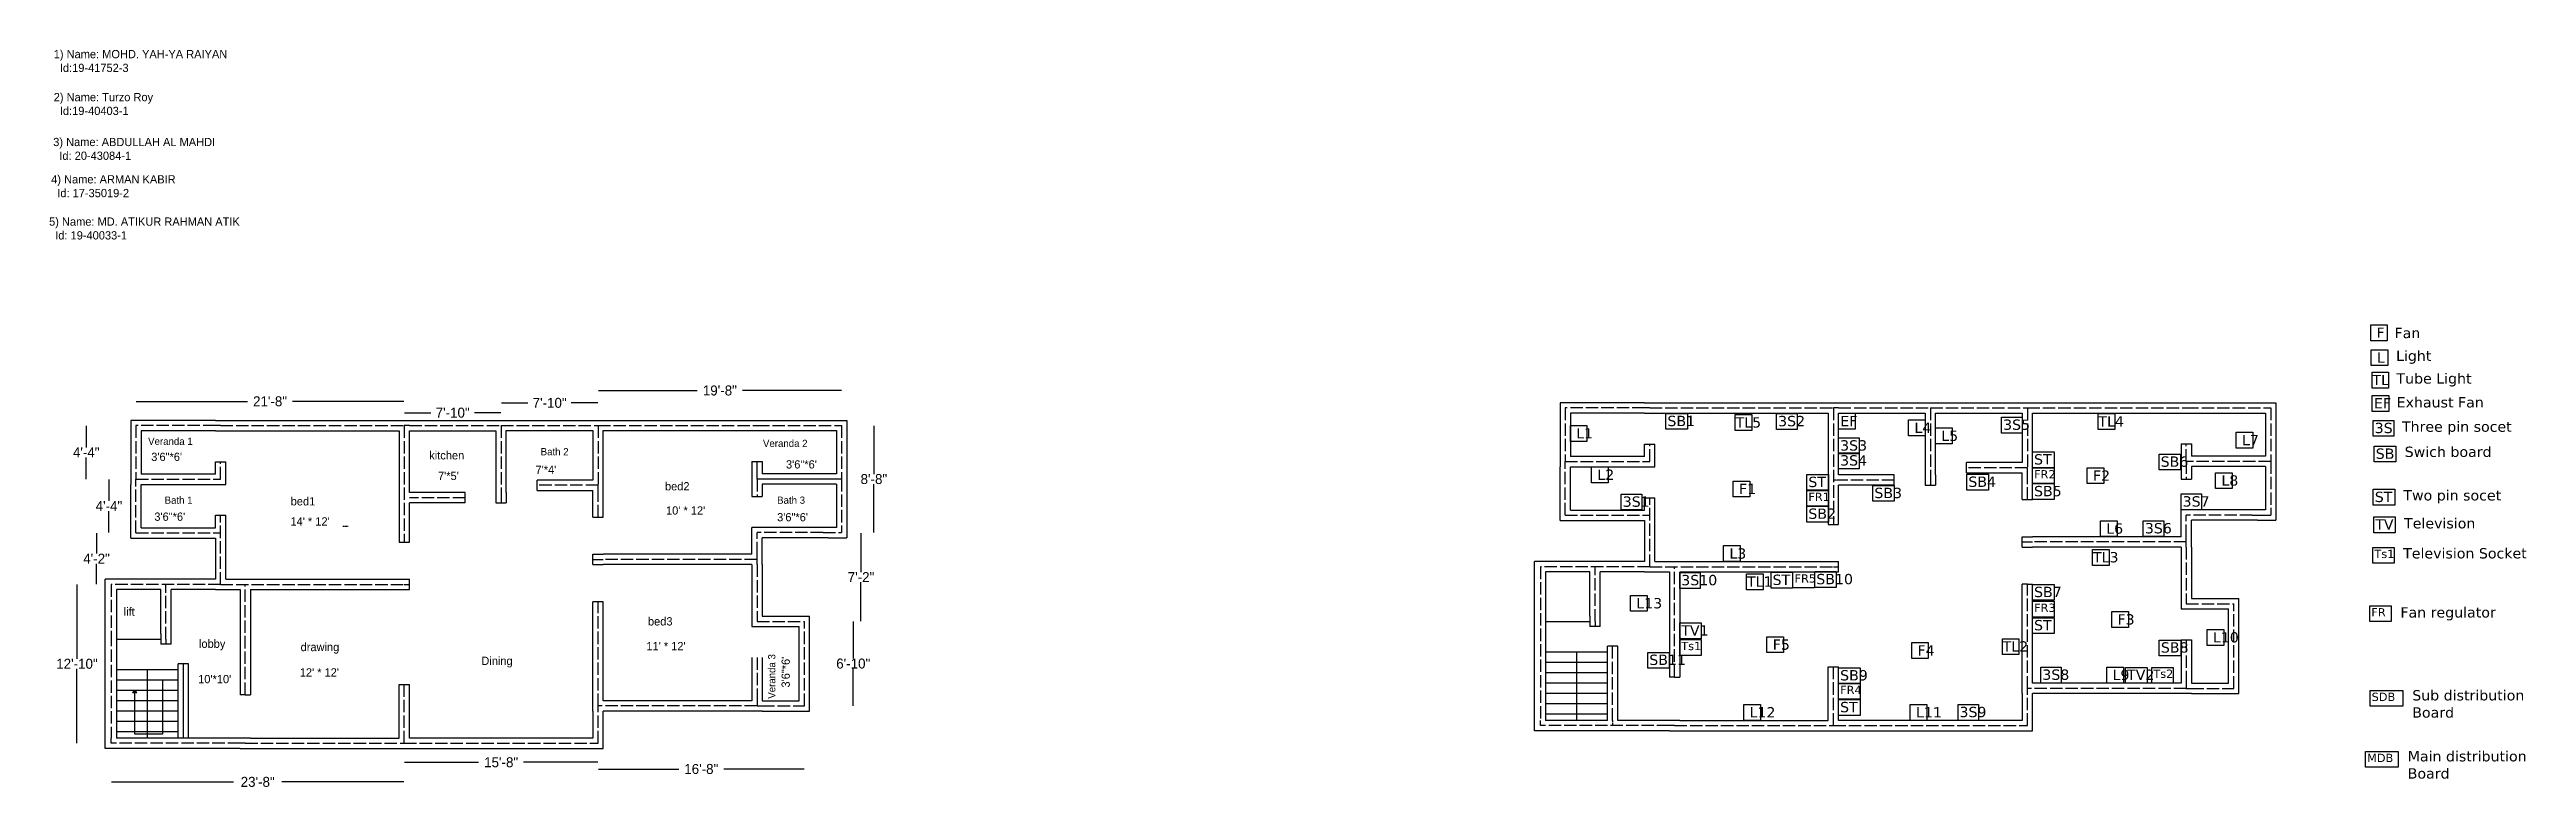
# Model space of a CAD drawing. Header units: inches. Extents: x -330 to 8962, y -941 to 461.
# Drawn here: x -330 to 2071, y -256 to 461 of the extents above; entities that cross this region are included whole.
import ezdxf

# ---------------------------------------------------------------- set-up
doc = ezdxf.new("R2010")
doc.units = ezdxf.units.IN
doc.header["$MEASUREMENT"] = 0
doc.linetypes.add('ACAD_ISO02W100', pattern=[15, 12, -3])
doc.linetypes.add('DASHED2', pattern=[0.375, 0.25, -0.125])
doc.dimstyles.get("Standard").update_dxf_attribs({"dimtxt": 9.68, "dimasz": 0.18, "dimexe": 0.18, "dimexo": 0.0625, "dimgap": 0.09, "dimtad": 0, "dimtih": 1, "dimtoh": 1, "dimdec": 0, "dimzin": 0, "dimdsep": 46, "dimlunit": 3, "dimtxsty": 'Standard', "dimcen": 0.09, "dimse1": 1, "dimse2": 1, "dimadec": 0, "dimazin": 0, "dimtfac": 1, "dimtdec": 0, "dimtofl": 0, "dimtmove": 0, "dimatfit": 3, "dimfxl": 1, "dimtolj": 1, "dimtzin": 0, "dimarcsym": 0})

msp = doc.modelspace()

# ---------------------------------------------------------------- texts
at = {"attachment_point": 1}
for s, insert, char_height in [('1) Name: MOHD. YAH-YA RAIYAN\\P  Id:19-41752-3', (-326, 460.2), 8), ('2) Name: Turzo Roy\\P  Id:19-40403-1', (-326, 418.5), 8), ('3) Name: ABDULLAH AL MAHDI\\P  Id: 20-43084-1', (-326.5, 375), 8), ('4) Name: ARMAN KABIR\\P  Id: 17-35019-2 ', (-328.5, 338.8), 8), ('5) Name: MD. ATIKUR RAHMAN ATIK\\P  Id: 19-40033-1', (-330.5, 297.8), 8), ('Bath 2', (146, 74.2), 7), ('3\'6"*6\'', (-231.5, 69.7), 8), ('kitchen', (38, 71.2), 8), ("7'*5'", (46.5, 51.2), 8), ("7'*4'", (141, 57.2), 8), ('3\'6"*6\'', (383.8, 62.4), 8), ('Bath 1', (-218.5, 27.2), 7), ('bed1', (-96.3, 26.6), 8), ('bed2', (266.5, 41.2), 8), ('Bath 3', (375.2, 27.2), 7), ('3\'6"*6\'', (-228.5, 11.7), 8), ("14' * 12'", (-96.5, 7.1), 8), ("10' * 12'", (267.5, 17.7), 8), ('3\'6"*6\'', (375.2, 11.2), 8), ('lift', (-258.2, -80.4), 8), ('bed3', (250, -89.8), 8), ('lobby', (-185.2, -111.5), 8), ('drawing', (-86.7, -114.7), 8), ("11' * 12'", (248.5, -113.8), 8), ("12' * 12'", (-87.5, -139.3), 8), ('Dining', (88.5, -128.1), 8), ("10'*10'", (-186, -145.8), 8)]:
    msp.add_mtext(s, dxfattribs=dict(at, insert=insert, char_height=char_height))
for s, insert, char_height, width, attachment_point in [('{\\fVerdana|b0|i0|c0|p34;F}', (1925.5, 191.1), 10, 115.659, 1), ('{\\fVerdana|b0|i0|c0|p34;Fan}', (1943, 190.8), 10, 115.659, 1), ('{\\fVerdana|b0|i0|c0|p34;Light}', (1944.5, 168.7), 10, 115.659, 1), ('{\\fVerdana|b0|i0|c0|p34;TL}', (1921.6, 145.2), 10, 115.659, 1), ('{\\fVerdana|b0|i0|c0|p34;L}', (1925.9, 167), 10, 115.659, 1), ('{\\fVerdana|b0|i0|c0|p34;Tube Light}', (1944.9, 146.7), 10, 115.659, 1), ('{\\fVerdana|b0|i0|c0|p34;EF}', (1923.1, 122.7), 10, 115.659, 1), ('{\\fVerdana|b0|i0|c0|p34;Exhaust Fan}', (1945.1, 123.6), 10, 115.659, 1), ('{\\fVerdana|b0|i0|c0|p34;SB1}', (1238.2, 105.5), 10, 115.659, 1), ('{\\fVerdana|b0|i0|c0|p34;TL5}', (1304.3, 104.1), 10, 115.659, 1), ('{\\fVerdana|b0|i0|c0|p34;3S2}', (1345.5, 105.4), 10, 115.659, 1), ('{\\fVerdana|b0|i0|c0|p34;EF}', (1405.8, 105.4), 10, 115.659, 1), ('{\\fVerdana|b0|i0|c0|p34;L4}', (1477.6, 98.9), 10, 115.659, 1), ('{\\fVerdana|b0|i0|c0|p34;3S5}', (1563.6, 101.9), 10, 115.659, 1), ('{\\fVerdana|b0|i0|c0|p34;TL4}', (1656, 105.1), 10, 115.659, 1), ('{\\fVerdana|b0|i0|c0|p34;3S}', (1923.8, 98.7), 10, 115.659, 1), ('{\\fVerdana|b0|i0|c0|p34;Three pin socet}', (1950.2, 100), 10, 115.659, 1), ('Veranda 1', (-234.5, 80.7), 7, 63.413, 4), ('Veranda 2', (361.5, 78.7), 7, 63.413, 4), ('{\\fVerdana|b0|i0|c0|p34;L1}', (1149.7, 93.5), 10, 115.659, 1), ('{\\fVerdana|b0|i0|c0|p34;3S3}', (1405.6, 81.8), 10, 115.659, 1), ('{\\fVerdana|b0|i0|c0|p34;L5}', (1503.7, 91.1), 10, 115.659, 1), ('{\\fVerdana|b0|i0|c0|p34;L7}', (1795.2, 86.9), 10, 115.659, 1), ('{\\fVerdana|b0|i0|c0|p34;SB}', (1924.8, 73.8), 10, 115.659, 1), ('{\\fVerdana|b0|i0|c0|p34;Swich board }', (1952.9, 75.6), 10, 115.659, 1), ('{\\fVerdana|b0|i0|c0|p34;L2}', (1170.3, 53.4), 10, 115.659, 1), ('{\\fVerdana|b0|i0|c0|p34;3S4}', (1405.6, 67.3), 10, 115.659, 1), ('{\\fVerdana|b0|i0|c0|p34;ST}', (1593.6, 68.3), 10, 115.659, 1), ('{\\fVerdana|b0|i0|c0|p34;FR2}', (1593.6, 52.8), 8, 115.659, 1), ('{\\fVerdana|b0|i0|c0|p34;F2}', (1650.7, 52.5), 10, 115.659, 1), ('{\\fVerdana|b0|i0|c0|p34;SB6}', (1716.3, 66.1), 10, 115.659, 1), ('{\\fVerdana|b0|i0|c0|p34;3S1}', (1194.9, 27.3), 10, 115.659, 1), ('{\\fVerdana|b0|i0|c0|p34;F1}', (1307.6, 39.6), 10, 115.659, 1), ('{\\fVerdana|b0|i0|c0|p34;ST}', (1374.8, 46.4), 10, 115.659, 1), ('{\\fVerdana|b0|i0|c0|p34;FR1}', (1374.8, 30.9), 8, 115.659, 1), ('{\\fVerdana|b0|i0|c0|p34;SB3}', (1438.8, 35.7), 10, 115.659, 1), ('{\\fVerdana|b0|i0|c0|p34;SB4}', (1529.9, 46.6), 10, 115.659, 1), ('{\\fVerdana|b0|i0|c0|p34;SB5}', (1593.6, 37.5), 10, 115.659, 1), ('{\\fVerdana|b0|i0|c0|p34;3S7}', (1737.6, 27.5), 10, 115.659, 1), ('{\\fVerdana|b0|i0|c0|p34;L8}', (1775.2, 47.8), 10, 115.659, 1), ('{\\fVerdana|b0|i0|c0|p34;ST}', (1923.9, 31.9), 10, 115.659, 1), ('{\\fVerdana|b0|i0|c0|p34;Two pin socet}', (1951.6, 33.4), 10, 115.659, 1), ('{\\fVerdana|b0|i0|c0|p34;SB2}', (1374.8, 15.6), 10, 115.659, 1), ('{\\fVerdana|b0|i0|c0|p34;L6}', (1663.6, 1.2), 10, 115.659, 1), ('{\\fVerdana|b0|i0|c0|p34;3S6}', (1701, 1.5), 10, 115.659, 1), ('{\\fVerdana|b0|i0|c0|p34;TV}', (1924.3, 5.2), 10, 115.659, 1), ('{\\fVerdana|b0|i0|c0|p34;Television}', (1952.3, 6.3), 10, 115.659, 1), ('{\\fVerdana|b0|i0|c0|p34;L3}', (1298.3, -23), 10, 115.659, 1), ('{\\fVerdana|b0|i0|c0|p34;Television Socket}', (1951.4, -22.8), 10, 115.659, 1), ('{\\fVerdana|b0|i0|c0|p34;SB10}', (1382.5, -47.8), 10, 115.659, 1), ('{\\fVerdana|b0|i0|c0|p34;TL3}', (1650.7, -26.6), 10, 115.659, 1), ('{\\fVerdana|b0|i0|c0|p34;Ts1}', (1923.5, -24.4), 8, 115.659, 1), ('{\\fVerdana|b0|i0|c0|p34;L13}', (1208, -71.2), 10, 115.659, 1), ('{\\fVerdana|b0|i0|c0|p34;3S10}', (1251.6, -48.8), 10, 115.659, 1), ('{\\fVerdana|b0|i0|c0|p34;TL1}', (1315.3, -50.3), 10, 115.659, 1), ('{\\fVerdana|b0|i0|c0|p34;ST}', (1340.1, -48.5), 10, 115.659, 1), ('{\\fVerdana|b0|i0|c0|p34;FR5}', (1361.4, -48.2), 8, 115.659, 1), ('{\\fVerdana|b0|i0|c0|p34;SB7}', (1593.6, -60.3), 10, 115.659, 1), ('{\\fVerdana|b0|i0|c0|p34;ST}', (1593.6, -92.5), 10, 115.659, 1), ('{\\fVerdana|b0|i0|c0|p34;FR3}', (1593.6, -76.6), 8, 115.659, 1), ('{\\fVerdana|b0|i0|c0|p34;F3}', (1674.5, -86.9), 10, 115.659, 1), ('{\\fVerdana|b0|i0|c0|p34;FR}', (1920.5, -81), 8, 115.659, 1), ('{\\fVerdana|b0|i0|c0|p34;Fan regulator}', (1948.7, -80.1), 10, 115.659, 1), ('{\\fVerdana|b0|i0|c0|p34;TV1}', (1251.6, -97.6), 10, 115.659, 1), ('{\\fVerdana|b0|i0|c0|p34;Ts1}', (1251.6, -113.7), 8, 115.659, 1), ('{\\fVerdana|b0|i0|c0|p34;F5}', (1340.3, -111.3), 10, 115.659, 1), ('{\\fVerdana|b0|i0|c0|p34;F4}', (1480.6, -117), 10, 115.659, 1), ('{\\fVerdana|b0|i0|c0|p34;TL2}', (1563.2, -113.1), 10, 115.659, 1), ('{\\fVerdana|b0|i0|c0|p34;SB8}', (1716.5, -114.1), 10, 115.659, 1), ('{\\fVerdana|b0|i0|c0|p34;L10}', (1767, -104.3), 10, 115.659, 1), ('{\\fVerdana|b0|i0|c0|p34;SB11}', (1220.6, -126.1), 10, 115.659, 1), ('{\\fVerdana|b0|i0|c0|p34;SB9}', (1405.6, -141.1), 10, 115.659, 1), ('{\\fVerdana|b0|i0|c0|p34;3S8}', (1601.6, -140.5), 10, 115.659, 1), ('{\\fVerdana|b0|i0|c0|p34;L9}', (1669.7, -140.8), 10, 115.659, 1), ('{\\fVerdana|b0|i0|c0|p34;TV2}', (1683.8, -140.6), 10, 115.659, 1), ('{\\fVerdana|b0|i0|c0|p34;Ts2}', (1709.2, -140.6), 8, 115.659, 1), ('{\\fVerdana|b0|i0|c0|p34;FR4}', (1405.6, -156.3), 8, 115.659, 1), ('{\\fVerdana|b0|i0|c0|p34;SDB}', (1920.8, -163), 8, 115.659, 1), ('{\\fVerdana|b0|i0|c0|p34;Sub distribution Board}', (1960.2, -160.5), 10, 115.659, 1), ('{\\fVerdana|b0|i0|c0|p34;L12}', (1317.8, -177), 10, 115.659, 1), ('{\\fVerdana|b0|i0|c0|p34;ST}', (1405.6, -171.9), 10, 115.659, 1), ('{\\fVerdana|b0|i0|c0|p34;L11}', (1479.2, -177), 10, 115.659, 1), ('{\\fVerdana|b0|i0|c0|p34;3S9}', (1521.3, -176.7), 10, 115.659, 1), ('{\\fVerdana|b0|i0|c0|p34;MDB}', (1916.4, -222.2), 8, 115.659, 1), ('{\\fVerdana|b0|i0|c0|p34;Main distribution Board}', (1955.8, -219.6), 10, 115.659, 1)]:
    msp.add_mtext(s, dxfattribs=dict(insert=insert, char_height=char_height, width=width, attachment_point=attachment_point))
at = {"attachment_point": 1, "rotation": 90}
for s, insert, char_height in [('Veranda 3', (366.5, -168.8), 7), ('3\'6"*6\'', (379.5, -158), 8)]:
    msp.add_mtext(s, dxfattribs=dict(at, insert=insert, char_height=char_height))

# ---------------------------------------------------------------- blocks, each defined once
blk = doc.blocks.new('*D8')
at = {"color": 0, "lineweight": -2}
for p, q in [((-246.1, 119.5), (-138.2, 119.5)), ((13.5, 119.5), (-94.5, 119.5))]:
    blk.add_line(p, q, dxfattribs=at)
at = {"color": 0}
for points in [[(-246.1, 119.5), (-246.1, 119.5), (-246.3, 119.5)], [(13.5, 119.5), (13.5, 119.5), (13.7, 119.5)]]:
    blk.add_solid(points, dxfattribs=at)
at = {"layer": 'Defpoints', "color": 0}
for p in [(13.7, 119.5), (-246.3, 96), (13.7, 96)]:
    blk.add_point(p, dxfattribs=at)
at = {"color": 0, "insert": (-116.3, 119.5), "char_height": 9.68, "attachment_point": 5}
blk.add_mtext('\\A1;21\'-8"', dxfattribs=at)
blk = doc.blocks.new('*D9')
at = {"color": 0, "lineweight": -2}
for p, q in [((13.9, 108.5), (39.6, 108.5)), ((107.5, 108.5), (81.7, 108.5))]:
    blk.add_line(p, q, dxfattribs=at)
at = {"color": 0}
for points in [[(13.9, 108.5), (13.9, 108.5), (13.7, 108.5)], [(107.5, 108.5), (107.5, 108.5), (107.7, 108.5)]]:
    blk.add_solid(points, dxfattribs=at)
at = {"layer": 'Defpoints', "color": 0}
for p in [(107.7, 108.5), (13.7, 96), (107.7, 96)]:
    blk.add_point(p, dxfattribs=at)
at = {"color": 0, "insert": (60.7, 108.5), "char_height": 9.68, "attachment_point": 5}
blk.add_mtext('\\A1;7\'-10"', dxfattribs=at)
blk = doc.blocks.new('*D10')
at = {"color": 0, "lineweight": -2}
for p, q in [((107.9, 118), (133.6, 118)), ((201.5, 118), (175.7, 118))]:
    blk.add_line(p, q, dxfattribs=at)
at = {"color": 0}
for points in [[(107.9, 118), (107.9, 118), (107.7, 118)], [(201.5, 118), (201.5, 118), (201.7, 118)]]:
    blk.add_solid(points, dxfattribs=at)
at = {"layer": 'Defpoints', "color": 0}
for p in [(201.7, 118), (107.7, 96), (201.7, 96)]:
    blk.add_point(p, dxfattribs=at)
at = {"color": 0, "insert": (154.7, 118), "char_height": 9.68, "attachment_point": 5}
blk.add_mtext('\\A1;7\'-10"', dxfattribs=at)
blk = doc.blocks.new('*D11')
at = {"color": 0, "lineweight": -2}
for p, q in [((201.9, 130), (297.8, 130)), ((437.5, 130), (341.5, 130))]:
    blk.add_line(p, q, dxfattribs=at)
at = {"color": 0}
for points in [[(201.9, 130), (201.9, 130), (201.7, 130)], [(437.5, 130), (437.5, 130), (437.7, 130)]]:
    blk.add_solid(points, dxfattribs=at)
at = {"layer": 'Defpoints', "color": 0}
for p in [(437.7, 130), (201.7, 96), (437.7, 96)]:
    blk.add_point(p, dxfattribs=at)
at = {"color": 0, "insert": (319.7, 130), "char_height": 9.68, "attachment_point": 5}
blk.add_mtext('\\A1;19\'-8"', dxfattribs=at)
blk = doc.blocks.new('*D12')
at = {"color": 0, "lineweight": -2}
for p, q in [((469, 95.8), (469, 49)), ((469, -7.6), (469, 39.2))]:
    blk.add_line(p, q, dxfattribs=at)
at = {"color": 0}
for points in [[(469, 95.8), (469, 95.8), (469, 96)], [(469, -7.6), (469, -7.6), (469, -7.8)]]:
    blk.add_solid(points, dxfattribs=at)
at = {"layer": 'Defpoints', "color": 0}
for p in [(437.7, 96), (437.7, -7.8), (469, -7.8)]:
    blk.add_point(p, dxfattribs=at)
at = {"color": 0, "insert": (469, 44.1), "char_height": 9.68, "attachment_point": 5}
blk.add_mtext('\\A1;8\'-8"', dxfattribs=at)
blk = doc.blocks.new('*D13')
at = {"color": 0, "lineweight": -2}
for p, q in [((456.5, -8.2), (456.5, -46)), ((456.5, -93.6), (456.5, -55.8))]:
    blk.add_line(p, q, dxfattribs=at)
at = {"color": 0}
for points in [[(456.5, -8.2), (456.5, -8.2), (456.5, -8)], [(456.5, -93.6), (456.5, -93.6), (456.5, -93.8)]]:
    blk.add_solid(points, dxfattribs=at)
at = {"layer": 'Defpoints', "color": 0}
for p in [(355.7, -8), (355.7, -93.8), (456.5, -93.8)]:
    blk.add_point(p, dxfattribs=at)
at = {"color": 0, "insert": (456.5, -50.9), "char_height": 9.68, "attachment_point": 5}
blk.add_mtext('\\A1;7\'-2"', dxfattribs=at)
blk = doc.blocks.new('*D14')
at = {"color": 0, "lineweight": -2}
for p, q in [((449, -94), (449, -129.9)), ((449, -175.6), (449, -139.7))]:
    blk.add_line(p, q, dxfattribs=at)
at = {"color": 0}
for points in [[(449, -94), (449, -94), (449, -93.8)], [(449, -175.6), (449, -175.6), (449, -175.8)]]:
    blk.add_solid(points, dxfattribs=at)
at = {"layer": 'Defpoints', "color": 0}
for p in [(401.7, -93.8), (401.7, -175.8), (449, -175.8)]:
    blk.add_point(p, dxfattribs=at)
at = {"color": 0, "insert": (449, -134.8), "char_height": 9.68, "attachment_point": 5}
blk.add_mtext('\\A1;6\'-10"', dxfattribs=at)
blk = doc.blocks.new('*D15')
at = {"color": 0, "lineweight": -2}
for p, q in [((201.9, -237), (279.8, -237)), ((401.5, -237), (323.5, -237))]:
    blk.add_line(p, q, dxfattribs=at)
at = {"color": 0}
for points in [[(201.9, -237), (201.9, -237), (201.7, -237)], [(401.5, -237), (401.5, -237), (401.7, -237)]]:
    blk.add_solid(points, dxfattribs=at)
at = {"layer": 'Defpoints', "color": 0}
for p in [(201.7, -175), (401.7, -175), (201.7, -237)]:
    blk.add_point(p, dxfattribs=at)
at = {"color": 0, "insert": (301.7, -237), "char_height": 9.68, "attachment_point": 5}
blk.add_mtext('\\A1;16\'-8"', dxfattribs=at)
blk = doc.blocks.new('*D16')
at = {"color": 0, "lineweight": -2}
for p, q in [((13.9, -230.5), (85.8, -230.5)), ((201.5, -230.5), (129.5, -230.5))]:
    blk.add_line(p, q, dxfattribs=at)
at = {"color": 0}
for points in [[(13.9, -230.5), (13.9, -230.5), (13.7, -230.5)], [(201.5, -230.5), (201.5, -230.5), (201.7, -230.5)]]:
    blk.add_solid(points, dxfattribs=at)
at = {"layer": 'Defpoints', "color": 0}
for p in [(13.7, -212), (201.7, -212), (13.7, -230.5)]:
    blk.add_point(p, dxfattribs=at)
at = {"color": 0, "insert": (107.7, -230.5), "char_height": 9.68, "attachment_point": 5}
blk.add_mtext('\\A1;15\'-8"', dxfattribs=at)
blk = doc.blocks.new('*D17')
at = {"color": 0, "lineweight": -2}
for p, q in [((-270.1, -249.5), (-151.8, -249.5)), ((13.5, -249.5), (-104.8, -249.5))]:
    blk.add_line(p, q, dxfattribs=at)
at = {"color": 0}
for points in [[(-270.1, -249.5), (-270.1, -249.5), (-270.3, -249.5)], [(13.5, -249.5), (13.5, -249.5), (13.7, -249.5)]]:
    blk.add_solid(points, dxfattribs=at)
at = {"layer": 'Defpoints', "color": 0}
for p in [(-270.3, -212), (13.7, -212), (-270.3, -249.5)]:
    blk.add_point(p, dxfattribs=at)
at = {"color": 0, "insert": (-128.3, -249.5), "char_height": 9.68, "attachment_point": 5}
blk.add_mtext('\\A1;23\'-8"', dxfattribs=at)
blk = doc.blocks.new('*D18')
at = {"color": 0, "lineweight": -2}
for p, q in [((-303.5, -58.2), (-303.5, -130.1)), ((-303.5, -211.8), (-303.5, -139.9))]:
    blk.add_line(p, q, dxfattribs=at)
at = {"color": 0}
for points in [[(-303.5, -58.2), (-303.5, -58.2), (-303.5, -58)], [(-303.5, -211.8), (-303.5, -211.8), (-303.5, -212)]]:
    blk.add_solid(points, dxfattribs=at)
at = {"layer": 'Defpoints', "color": 0}
for p in [(-303.5, -58), (-270.3, -58), (-270.3, -212)]:
    blk.add_point(p, dxfattribs=at)
at = {"color": 0, "insert": (-303.5, -135), "char_height": 9.68, "attachment_point": 5}
blk.add_mtext('\\A1;12\'-10"', dxfattribs=at)
blk = doc.blocks.new('*D19')
at = {"color": 0, "lineweight": -2}
for p, q in [((-284.5, -8.2), (-284.5, -28.1)), ((-284.5, -57.8), (-284.5, -37.9))]:
    blk.add_line(p, q, dxfattribs=at)
at = {"color": 0}
for points in [[(-284.5, -8.2), (-284.5, -8.2), (-284.5, -8)], [(-284.5, -57.8), (-284.5, -57.8), (-284.5, -58)]]:
    blk.add_solid(points, dxfattribs=at)
at = {"layer": 'Defpoints', "color": 0}
for p in [(-284.5, -8), (-164.3, -8), (-164.3, -58)]:
    blk.add_point(p, dxfattribs=at)
at = {"color": 0, "insert": (-284.5, -33), "char_height": 9.68, "attachment_point": 5}
blk.add_mtext('\\A1;4\'-2"', dxfattribs=at)
blk = doc.blocks.new('*D20')
at = {"color": 0, "lineweight": -2}
for p, q in [((-272.5, 43.8), (-272.5, 22.9)), ((-272.5, -7.8), (-272.5, 13.1))]:
    blk.add_line(p, q, dxfattribs=at)
at = {"color": 0}
for points in [[(-272.5, 43.8), (-272.5, 43.8), (-272.5, 44)], [(-272.5, -7.8), (-272.5, -7.8), (-272.5, -8)]]:
    blk.add_solid(points, dxfattribs=at)
at = {"layer": 'Defpoints', "color": 0}
for p in [(-272.5, 44), (-246.3, 44), (-246.3, -8)]:
    blk.add_point(p, dxfattribs=at)
at = {"color": 0, "insert": (-272.5, 18), "char_height": 9.68, "attachment_point": 5}
blk.add_mtext('\\A1;4\'-4"', dxfattribs=at)
blk = doc.blocks.new('*D21')
at = {"color": 0, "lineweight": -2}
for p, q in [((-294.5, 95.8), (-294.5, 74.9)), ((-294.5, 44.2), (-294.5, 65.1))]:
    blk.add_line(p, q, dxfattribs=at)
at = {"color": 0}
for points in [[(-294.5, 95.8), (-294.5, 95.8), (-294.5, 96)], [(-294.5, 44.2), (-294.5, 44.2), (-294.5, 44)]]:
    blk.add_solid(points, dxfattribs=at)
at = {"layer": 'Defpoints', "color": 0}
for p in [(-294.5, 96), (-246.3, 96), (-246.3, 44)]:
    blk.add_point(p, dxfattribs=at)
at = {"color": 0, "insert": (-294.5, 70), "char_height": 9.68, "attachment_point": 5}
blk.add_mtext('\\A1;4\'-4"', dxfattribs=at)

# ---------------------------------------------------------------- dimensions: what is measured, and where the dimension line sits
for base, p1, p2, picture, middle in [((13.7, 119.5), (-246.3, 96), (13.7, 96), '*D8', (-116.3, 119.5)), ((201.7, 118), (107.7, 96), (201.7, 96), '*D10', (154.7, 118)), ((437.7, 130), (201.7, 96), (437.7, 96), '*D11', (319.7, 130)), ((107.7, 108.5), (13.7, 96), (107.7, 96), '*D9', (60.7, 108.5)), ((201.7, -237), (401.7, -175), (201.7, -175), '*D15', (301.7, -237)), ((-270.3, -249.5), (13.7, -212), (-270.3, -212), '*D17', (-128.3, -249.5)), ((13.7, -230.5), (201.7, -212), (13.7, -212), '*D16', (107.7, -230.5))]:
    dim = msp.add_linear_dim(base=base, p1=p1, p2=p2, dimstyle='Standard')
    dim.commit()
    dim.dimension.update_dxf_attribs({"geometry": picture, "text_midpoint": middle})
for base, p1, p2, picture, middle in [((-294.5, 96), (-246.3, 44), (-246.3, 96), '*D21', (-294.5, 70)), ((469, -7.8), (437.7, 96), (437.7, -7.8), '*D12', (469, 44.1)), ((-272.5, 44), (-246.3, -8), (-246.3, 44), '*D20', (-272.5, 18)), ((-284.5, -8), (-164.3, -58), (-164.3, -8), '*D19', (-284.5, -33)), ((456.5, -93.8), (355.7, -8), (355.7, -93.8), '*D13', (456.5, -50.9)), ((-303.5, -58), (-270.3, -212), (-270.3, -58), '*D18', (-303.5, -135)), ((449, -175.8), (401.7, -93.8), (401.7, -175.8), '*D14', (449, -134.8))]:
    dim = msp.add_linear_dim(base=base, p1=p1, p2=p2, angle=90, dimstyle='Standard')
    dim.commit()
    dim.dimension.update_dxf_attribs({"geometry": picture, "text_midpoint": middle})

# ---------------------------------------------------------------- linework, layer by layer
for p, q in [((-169.3, 101), (-251.3, 101)), ((-251.3, 101), (-251.3, 39)), ((-169.3, 101), (18.7, 101)), ((18.7, 101), (112.7, 101)), ((102.7, 101), (102.7, 101)), ((112.7, 101), (206.7, 101)), ((196.7, 101), (196.7, 101)), ((206.7, 101), (360.7, 101)), ((360.7, 101), (442.7, 101)), ((442.7, 101), (442.7, 39.2)), ((1216.1, 118.1), (1134.1, 118.1)), ((1134.1, 118.1), (1134.1, 56.1)), ((1216.1, 108.1), (1144.1, 108.1)), ((1144.1, 108.1), (1144.1, 66.1)), ((1216.1, 118.1), (1404.1, 118.1)), ((1221.1, 113.1), (1216.1, 113.1)), ((1216.1, 108.1), (1226.1, 108.1)), ((1226.1, 108.1), (1394.1, 108.1)), ((1394.1, 108.1), (1394.1, 0.1)), ((1404.1, 113.1), (1399.1, 113.1)), ((1404.1, 118.1), (1498.1, 118.1)), ((1404.1, 108.1), (1488.1, 108.1)), ((1404.1, 48.1), (1404.1, 108.1)), ((1488.1, 118.1), (1488.1, 118.1)), ((1488.1, 108.1), (1488.1, 48.1)), ((1498.1, 118.1), (1592.1, 118.1)), ((1498.1, 108.2), (1582.1, 108.2)), ((1498.1, 48.1), (1498.1, 108.2)), ((1582.1, 118.1), (1582.1, 118.1)), ((1582.1, 108.2), (1582.1, 60.2)), ((1592.1, 118.1), (1746.1, 118.1)), ((1592.1, 108.2), (1736.1, 108.2)), ((1592.1, 50.2), (1592.1, 108.2)), ((1736.1, 108.2), (1746.1, 108.2)), ((1746.1, 118.1), (1828.1, 118.1)), ((1746.1, 108.2), (1818.1, 108.2)), ((1818.1, 108.2), (1818.1, 108.2)), ((1818.1, 108.2), (1818.1, 66.2)), ((1828.1, 118.1), (1828.1, 56.2)), ((-169.3, 91), (-241.3, 91)), ((-241.3, 91), (-241.3, 49)), ((-164.3, 96), (-169.3, 96)), ((-169.3, 91), (-159.3, 91)), ((-159.3, 91), (8.7, 91)), ((8.7, 91), (8.7, -17)), ((18.7, 96), (13.7, 96)), ((18.7, 91), (102.7, 91)), ((18.7, 31), (18.7, 91)), ((102.7, 91), (102.7, 31)), ((112.7, 91.2), (196.7, 91.2)), ((112.7, 31), (112.7, 91.2)), ((196.7, 91.2), (196.7, 43.2)), ((206.7, 91.2), (350.7, 91.2)), ((206.7, 7.2), (206.7, 91.2)), ((350.7, 91.2), (360.7, 91.2)), ((360.7, 91.2), (432.7, 91.2)), ((432.7, 91.2), (432.7, 91.2)), ((432.7, 91.2), (432.7, 49.2)), ((1216.1, 66.1), (1216.1, 78.1)), ((1216.1, 78.1), (1226.1, 78.1)), ((1226.1, 56.1), (1226.1, 78.1)), ((1736.1, 78.2), (1746.1, 78.2)), ((1736.1, 78.2), (1736.1, 44.2)), ((1746.1, 78.2), (1746.1, 66.2)), ((-241.3, 49), (-241.3, 49)), ((-169.3, 49), (-241.3, 49)), ((-169.3, 49), (-169.3, 61)), ((-169.3, 61), (-159.3, 61)), ((-159.3, 39), (-159.3, 61)), ((350.7, 61.2), (360.7, 61.2)), ((350.7, 61.2), (350.7, 27.2)), ((355.7, 44.2), (355.7, 61.2)), ((360.7, 61.2), (360.7, 49.2)), ((432.7, 49.2), (360.7, 49.2)), ((432.7, 49.2), (432.7, 49.2)), ((1134.1, 4.1), (1134.1, 56.1)), ((1139.1, 56.1), (1139.1, 61.1)), ((1144.1, 66.1), (1144.1, 66.1)), ((1216.1, 66.1), (1144.1, 66.1)), ((1144.1, 14.1), (1144.1, 56.1)), ((1144.1, 56.1), (1216.1, 56.1)), ((1216.1, 61.1), (1221.1, 61.1)), ((1216.1, 56.1), (1226.1, 56.1)), ((1458.1, 48.1), (1404.1, 48.1)), ((1458.1, 48.1), (1458.1, 48.1)), ((1458.1, 38.1), (1458.1, 48.1)), ((1488.1, 48.1), (1488.1, 48.1)), ((1488.1, 48.1), (1488.1, 38.1)), ((1498.1, 48.1), (1498.1, 38.1)), ((1582.1, 60.2), (1528.1, 60.2)), ((1528.1, 50.2), (1528.1, 60.2)), ((1528.1, 50.2), (1582.1, 50.2)), ((1582.1, 60.2), (1582.1, 60.2)), ((1582.1, 24.2), (1582.1, 50.2)), ((1587.1, 50.2), (1587.1, 55.2)), ((1592.1, 24.2), (1592.1, 50.2)), ((1592.1, 24.2), (1592.1, 50.2)), ((1746.1, 61.2), (1741.1, 61.2)), ((1818.1, 66.2), (1746.1, 66.2)), ((1746.1, 56.2), (1746.1, 44.2)), ((1818.1, 56.2), (1746.1, 56.2)), ((1818.1, 66.2), (1818.1, 66.2)), ((1818.1, 56.2), (1818.1, 14.2)), ((1828.1, 56.2), (1828.1, 4.2)), ((-251.3, -13), (-251.3, 39)), ((-241.3, -3), (-241.3, 39)), ((-241.3, 39), (-169.3, 39)), ((-169.3, 44), (-164.3, 44)), ((-169.3, 39), (-159.3, 39)), ((72.7, 31), (18.7, 31)), ((72.7, 31), (72.7, 31)), ((72.7, 21), (72.7, 31)), ((102.7, 31), (102.7, 31)), ((102.7, 31), (102.7, 21)), ((112.7, 31), (112.7, 21)), ((196.7, 43.2), (142.7, 43.2)), ((142.7, 33.2), (142.7, 43.2)), ((142.7, 33.2), (196.7, 33.2)), ((196.7, 43.2), (196.7, 43.2)), ((196.7, 7.2), (196.7, 33.2)), ((201.7, 33.2), (201.7, 38.2)), ((350.7, 27.2), (360.7, 27.2)), ((360.7, 44.2), (355.7, 44.2)), ((437.7, 44.2), (360.7, 44.2)), ((432.7, 39.2), (360.7, 39.2)), ((360.7, 39.2), (360.7, 27.2)), ((432.7, 39.2), (432.7, -2.8)), ((442.7, 39.2), (442.7, -12.8)), ((1216.1, 14.1), (1216.1, 26.1)), ((1216.1, 26.1), (1226.1, 26.1)), ((1226.1, -35.9), (1226.1, 26.1)), ((1404.1, 0.1), (1404.1, 38.1)), ((1458.1, 38.1), (1404.1, 38.1)), ((1488.1, 38.1), (1498.1, 38.1)), ((1582.1, 24.2), (1592.1, 24.2)), ((1592.1, 24.2), (1592.1, 24.2)), ((1736.1, 44.2), (1746.1, 44.2)), ((-169.3, -3), (-169.3, 9)), ((-169.3, 9), (-159.3, 9)), ((-159.3, -53), (-159.3, 9)), ((18.7, -17), (18.7, 21)), ((72.7, 21), (18.7, 21)), ((102.7, 21), (112.7, 21)), ((196.7, 7.2), (206.7, 7.2)), ((1134.1, 4.1), (1216.1, 4.1)), ((1144.1, 14.1), (1144.1, 14.1)), ((1144.1, 14.1), (1216.1, 14.1)), ((1216.1, 9.1), (1221.1, 9.1)), ((1216.1, 4.1), (1216.1, -35.9)), ((1394.1, 0.1), (1404.1, 0.1)), ((1800.1, 14.2), (1736.1, 14.2)), ((1736.1, -11.8), (1736.1, 14.2)), ((1818.1, 14.2), (1736.1, 14.2)), ((1810.1, 4.2), (1746.1, 4.2)), ((1746.1, -11.8), (1746.1, 4.2)), ((1810.1, 4.2), (1746.1, 4.2)), ((1800.1, 14.2), (1800.1, 14.2)), ((1805.1, 9.2), (1823.1, 9.2)), ((1810.1, 4.2), (1828.1, 4.2)), ((-251.3, -13), (-169.3, -13)), ((-241.3, -3), (-241.3, -3)), ((-241.3, -3), (-169.3, -3)), ((-169.3, -8), (-164.3, -8)), ((-169.3, -13), (-169.3, -53)), ((8.7, -17), (18.7, -17)), ((432.7, -2.8), (350.7, -2.8)), ((350.7, -28.8), (350.7, -2.8)), ((424.7, -12.8), (360.7, -12.8)), ((360.7, -28.8), (360.7, -12.8)), ((414.7, -2.8), (414.7, -2.8)), ((424.7, -12.8), (442.7, -12.8)), ((1582.1, -11.8), (1592.1, -11.8)), ((1582.1, -21.8), (1582.1, -11.8)), ((1582.1, -21.8), (1592.1, -21.8)), ((1736.1, -11.8), (1592.1, -11.8)), ((1736.1, -21.8), (1592.1, -21.8)), ((1736.1, -11.8), (1736.1, -11.8)), ((1736.1, -21.8), (1736.1, -81.8)), ((1741.1, -16.8), (1741.1, -11.8)), ((1741.1, -21.8), (1741.1, -16.8)), ((1746.1, -21.8), (1746.1, -11.8)), ((1746.1, -21.8), (1746.1, -71.8)), ((196.7, -28.8), (206.7, -28.8)), ((196.7, -38.8), (196.7, -28.8)), ((196.7, -38.8), (206.7, -38.8)), ((350.7, -28.8), (206.7, -28.8)), ((350.7, -38.8), (206.7, -38.8)), ((350.7, -28.8), (350.7, -28.8)), ((350.7, -38.8), (350.7, -98.8)), ((355.7, -33.8), (355.7, -28.8)), ((355.7, -38.8), (355.7, -33.8)), ((360.7, -38.8), (360.7, -28.8)), ((360.7, -38.8), (360.7, -88.8)), ((1216.1, -35.9), (1109.4, -35.9)), ((1109.4, -199.9), (1109.4, -35.9)), ((1120.1, -45.9), (1120.1, -88.9)), ((1163.1, -45.9), (1120.1, -45.9)), ((1163.1, -88.9), (1163.1, -45.9)), ((1216.1, -45.9), (1173.1, -45.9)), ((1173.1, -98.9), (1173.1, -45.9)), ((1216.1, -45.9), (1240.1, -45.9)), ((1226.1, -35.9), (1394.1, -35.9)), ((1240.1, -45.9), (1240.1, -147.9)), ((1250.1, -45.9), (1250.1, -147.9)), ((1250.1, -45.9), (1404.1, -45.9)), ((1394.1, -35.9), (1404.1, -35.9)), ((1399.1, -40.9), (1404.1, -40.9)), ((1404.1, -45.9), (1404.1, -35.9)), ((-169.3, -53), (-276, -53)), ((-276, -217), (-276, -53)), ((-222.3, -63), (-265.3, -63)), ((-265.3, -63), (-265.3, -106)), ((-222.3, -106), (-222.3, -63)), ((-169.3, -63), (-212.3, -63)), ((-212.3, -116), (-212.3, -63)), ((-169.3, -63), (-145.3, -63)), ((-159.3, -53), (8.7, -53)), ((-145.3, -63), (-145.3, -165)), ((-135.3, -63), (-135.3, -165)), ((-135.3, -63), (18.7, -63)), ((8.7, -53), (18.7, -53)), ((13.7, -58), (18.7, -58)), ((18.7, -63), (18.7, -53)), ((1582.1, -163.8), (1582.1, -57.8)), ((1587.1, -57.8), (1582.1, -57.8)), ((1587.1, -57.8), (1592.1, -57.8)), ((1592.1, -153.8), (1592.1, -57.8)), ((1746.1, -71.8), (1792.1, -71.8)), ((1792.1, -163.8), (1792.1, -71.8)), ((196.7, -180.8), (196.7, -74.8)), ((201.7, -74.8), (196.7, -74.8)), ((206.7, -74.8), (201.7, -74.8)), ((206.7, -170.8), (206.7, -74.8)), ((360.7, -88.8), (406.7, -88.8)), ((406.7, -180.8), (406.7, -88.8)), ((1120.1, -88.9), (1120.1, -98.9)), ((1120.1, -93.9), (1163.1, -93.9)), ((1163.1, -88.9), (1163.1, -98.9)), ((1168.1, -93.9), (1168.1, -98.9)), ((1736.1, -81.8), (1782.1, -81.8)), ((1782.1, -153.8), (1782.1, -81.8)), ((-265.3, -106), (-265.3, -116)), ((-265.3, -111), (-222.3, -111)), ((-265.3, -116), (-265.3, -207)), ((-222.3, -106), (-222.3, -116)), ((-212.3, -116), (-222.3, -116)), ((350.7, -98.8), (396.7, -98.8)), ((396.7, -170.8), (396.7, -98.8)), ((1120.1, -98.9), (1120.1, -189.9)), ((1173.1, -98.9), (1163.1, -98.9)), ((1180.1, -189.9), (1180.1, -117.9)), ((1190.1, -117.9), (1180.1, -117.9)), ((1190.1, -189.9), (1190.1, -117.9)), ((1736.1, -111.8), (1736.1, -111.8)), ((1736.1, -111.8), (1736.1, -153.8)), ((1736.1, -111.8), (1746.1, -111.8)), ((1746.1, -111.8), (1746.1, -153.8)), ((-265.3, -140.5), (-205.3, -140.5)), ((-235.3, -140.5), (-235.3, -207)), ((-205.3, -207), (-205.3, -135)), ((-195.3, -135), (-205.3, -135)), ((-200.3, -207), (-200.3, -135)), ((-195.3, -207), (-195.3, -135)), ((350.7, -128.8), (350.7, -170.8)), ((360.7, -128.8), (360.7, -170.8)), ((1120.1, -123.5), (1180.1, -123.5)), ((1120.1, -133.5), (1180.1, -133.5)), ((1120.1, -143.5), (1180.1, -143.5)), ((1150.1, -123.5), (1150.1, -189.9)), ((1394.1, -185.9), (1394.1, -137.9)), ((1394.1, -137.9), (1404.1, -137.9)), ((1404.1, -189.9), (1404.1, -137.9)), ((-265.3, -150.5), (-205.3, -150.5)), ((-265.3, -160.5), (-205.3, -160.5)), ((-247.5, -160.5), (-249.5, -162.8)), ((-249.5, -162.8), (-245.5, -162.8)), ((-247.5, -203.3), (-247.5, -160.5)), ((-245.5, -162.8), (-247.5, -160.5)), ((-220.5, -150.5), (-220.5, -203.3)), ((-140.3, -165), (-145.3, -165)), ((-140.3, -165), (-135.3, -165)), ((8.7, -203), (8.7, -155)), ((8.7, -155), (18.7, -155)), ((18.7, -207), (18.7, -155)), ((1120.1, -153.5), (1180.1, -153.5)), ((1120.1, -163.5), (1180.1, -163.5)), ((1245.1, -147.9), (1240.1, -147.9)), ((1245.1, -147.9), (1250.1, -147.9)), ((1582.1, -163.8), (1582.1, -189.9)), ((1736.1, -153.8), (1592.1, -153.8)), ((1746.1, -163.8), (1592.1, -163.8)), ((1592.1, -199.9), (1592.1, -163.8)), ((1741.1, -153.8), (1741.1, -158.8)), ((1741.1, -158.8), (1746.1, -158.8)), ((1746.1, -153.8), (1782.1, -153.8)), ((1746.1, -163.8), (1792.1, -163.8)), ((1782.1, -153.8), (1782.1, -153.8)), ((-265.3, -170.5), (-205.3, -170.5)), ((-265.3, -180.5), (-205.3, -180.5)), ((-265.3, -190.5), (-205.3, -190.5)), ((196.7, -180.8), (196.7, -207)), ((350.7, -170.8), (206.7, -170.8)), ((360.7, -180.8), (206.7, -180.8)), ((206.7, -217), (206.7, -180.8)), ((355.7, -170.8), (355.7, -175.8)), ((355.7, -175.8), (360.7, -175.8)), ((360.7, -170.8), (396.7, -170.8)), ((360.7, -180.8), (406.7, -180.8)), ((396.7, -170.8), (396.7, -170.8)), ((1120.1, -173.5), (1180.1, -173.5)), ((1120.1, -183.5), (1180.1, -183.5)), ((1180.1, -189.9), (1120.1, -189.9)), ((1240.1, -189.9), (1190.1, -189.9)), ((1250.1, -189.9), (1240.1, -189.9)), ((1250.1, -189.9), (1394.1, -189.9)), ((1394.1, -189.9), (1394.1, -185.9)), ((1394.1, -189.9), (1394.1, -189.9)), ((1582.1, -189.9), (1404.1, -189.9)), ((-265.3, -212), (-270.3, -212)), ((-265.3, -200.5), (-205.3, -200.5)), ((-145.3, -207), (-265.3, -207)), ((-220.5, -203.3), (-247.5, -203.3)), ((-135.3, -207), (-145.3, -207)), ((-140.3, -212), (-145.3, -212)), ((-135.3, -207), (8.7, -207)), ((8.7, -207), (8.7, -203)), ((8.7, -207), (8.7, -207)), ((196.7, -207), (18.7, -207)), ((1114.4, -199.9), (1109.4, -199.9)), ((1240.1, -199.9), (1114.4, -199.9)), ((1245.1, -194.9), (1240.1, -194.9)), ((1240.1, -199.9), (1404.1, -199.9)), ((1404.1, -199.9), (1592.1, -199.9)), ((-271, -217), (-276, -217)), ((-145.3, -217), (-271, -217)), ((-145.3, -217), (18.7, -217)), ((18.7, -217), (206.7, -217))]:
    msp.add_line(p, q)
at = {"linetype": 'ACAD_ISO02W100'}
for p, q in [((1216.1, 113.1), (1139.1, 113.1)), ((1139.1, 113.1), (1139.1, 61.1)), ((1221.1, 113.1), (1399.1, 113.1)), ((1399.1, 113.1), (1399.1, 0.1)), ((1404.1, 113.1), (1493.1, 113.1)), ((1493.1, 113.1), (1493.1, 48.1)), ((1493.1, 113.1), (1587.1, 113.1)), ((1587.1, 113.1), (1587.1, 55.2)), ((1587.1, 113.1), (1741.1, 113.1)), ((1741.1, 113.1), (1823.1, 113.1)), ((1823.1, 113.1), (1823.1, 61.2)), ((-169.3, 96), (-246.3, 96)), ((-246.3, 96), (-246.3, 44)), ((-164.3, 96), (13.7, 96)), ((13.7, 96), (13.7, -17)), ((18.7, 96), (107.7, 96)), ((107.7, 96), (107.7, 31)), ((107.7, 96), (201.7, 96)), ((201.7, 96), (201.7, 38.2)), ((201.7, 96), (355.7, 96)), ((355.7, 96), (437.7, 96)), ((437.7, 96), (437.7, 44.2)), ((1221.1, 61.1), (1221.1, 78.1)), ((1741.1, 61.2), (1741.1, 78.2)), ((-164.3, 44), (-164.3, 61)), ((1139.1, 61.1), (1216.1, 61.1)), ((1139.1, 9.1), (1139.1, 56.1)), ((1493.1, 48.1), (1493.1, 38.1)), ((1587.1, 55.2), (1528.1, 55.2)), ((1587.1, 24.2), (1587.1, 50.2)), ((1741.1, 61.2), (1741.1, 44.2)), ((1823.1, 61.2), (1746.1, 61.2)), ((1823.1, 61.2), (1823.1, 9.2)), ((-246.3, 44), (-169.3, 44)), ((-246.3, 39), (-246.3, 44)), ((-246.3, -8), (-246.3, 39)), ((72.7, 26), (18.7, 26)), ((107.7, 31), (107.7, 21)), ((201.7, 38.2), (142.7, 38.2)), ((201.7, 7.2), (201.7, 33.2)), ((355.7, 44.2), (355.7, 27.2)), ((437.7, 44.2), (437.7, -7.8)), ((1221.1, -40.9), (1221.1, 26.1)), ((1458.1, 43.1), (1404.1, 43.1)), ((-164.3, -58), (-164.3, 9)), ((1139.1, 9.1), (1216.1, 9.1)), ((1805.1, 9.2), (1741.1, 9.2)), ((1741.1, -11.8), (1741.1, 9.2)), ((-246.3, -8), (-169.3, -8)), ((419.7, -7.8), (355.7, -7.8)), ((355.7, -28.8), (355.7, -7.8)), ((419.7, -7.8), (437.7, -7.8)), ((1582.1, -16.8), (1592.1, -16.8)), ((1741.1, -16.8), (1592.1, -16.8)), ((1741.1, -21.8), (1741.1, -76.8)), ((196.7, -33.8), (206.7, -33.8)), ((355.7, -33.8), (206.7, -33.8)), ((355.7, -38.8), (355.7, -93.8)), ((1221.1, -40.9), (1115.1, -40.9)), ((1115.1, -40.9), (1115.1, -189.9)), ((1168.1, -93.9), (1168.1, -40.9)), ((1221.1, -40.9), (1399.1, -40.9)), ((1245.1, -147.9), (1245.1, -40.9)), ((-164.3, -58), (-270.3, -58)), ((-270.3, -58), (-270.3, -106)), ((-217.3, -111), (-217.3, -58)), ((-164.3, -58), (13.7, -58)), ((-140.3, -165), (-140.3, -58)), ((1587.1, -158.8), (1587.1, -57.8)), ((201.7, -175.8), (201.7, -74.8)), ((355.7, -93.8), (401.7, -93.8)), ((401.7, -175.8), (401.7, -93.8)), ((1741.1, -76.8), (1787.1, -76.8)), ((1787.1, -158.8), (1787.1, -76.8)), ((-270.3, -106), (-270.3, -207)), ((-217.3, -111), (-217.3, -116)), ((1185.1, -189.9), (1185.1, -117.9)), ((1741.1, -111.8), (1741.1, -153.8)), ((355.7, -128.8), (355.7, -170.8)), ((1399.1, -194.9), (1399.1, -137.9)), ((13.7, -212), (13.7, -155)), ((1741.1, -158.8), (1587.1, -158.8)), ((1587.1, -194.9), (1587.1, -158.8)), ((1746.1, -158.8), (1787.1, -158.8)), ((355.7, -175.8), (201.7, -175.8)), ((201.7, -212), (201.7, -175.8)), ((360.7, -175.8), (401.7, -175.8)), ((1115.1, -194.9), (1115.1, -189.9)), ((-270.3, -212), (-270.3, -207)), ((-145.3, -212), (-265.3, -212)), ((-140.3, -212), (13.7, -212)), ((13.7, -212), (201.7, -212)), ((1120.1, -194.9), (1115.1, -194.9)), ((1240.1, -194.9), (1120.1, -194.9)), ((1245.1, -194.9), (1399.1, -194.9)), ((1399.1, -194.9), (1587.1, -194.9))]:
    msp.add_line(p, q, dxfattribs=at)
at = {"linetype": 'DASHED2'}
for p, q in [((1404.1, 43.1), (1399.1, 43.1)), ((-40.7, -1.8), (-45.7, -1.8)), ((1185.1, -189.9), (1185.1, -194.9))]:
    msp.add_line(p, q, dxfattribs=at)
for points in [[(1919.9, 193.6), (1936, 193.6), (1936, 178.3), (1919.9, 178.3)], [(1920.3, 169.5), (1936.4, 169.5), (1936.4, 154.2), (1920.3, 154.2)], [(1921.2, 147.7), (1937.3, 147.7), (1937.3, 132.3), (1921.2, 132.3)], [(1921.5, 125.2), (1937.6, 125.2), (1937.6, 109.8), (1921.5, 109.8)], [(1236.7, 107.7), (1257.6, 107.7), (1257.6, 92.4), (1236.7, 92.4)], [(1304, 106.6), (1320.1, 106.6), (1320.1, 91.2), (1304, 91.2)], [(1344, 107.7), (1363.9, 107.7), (1363.9, 92.3), (1344, 92.3)], [(1404.1, 107.9), (1420.2, 107.9), (1420.2, 92.5), (1404.1, 92.5)], [(1472, 101.5), (1488.1, 101.5), (1488.1, 86.1), (1472, 86.1)], [(1562.1, 104.2), (1582.1, 104.2), (1582.1, 88.8), (1562.1, 88.8)], [(1655.7, 107.6), (1671.8, 107.6), (1671.8, 92.2), (1655.7, 92.2)], [(1922.3, 100.9), (1942.3, 100.9), (1942.3, 85.6), (1922.3, 85.6)], [(1144.1, 96), (1160.2, 96), (1160.2, 80.7), (1144.1, 80.7)], [(1404.1, 84.1), (1424, 84.1), (1424, 68.7), (1404.1, 68.7)], [(1498.1, 93.7), (1514.2, 93.7), (1514.2, 78.3), (1498.1, 78.3)], [(1789.6, 89.5), (1805.7, 89.5), (1805.7, 74.1), (1789.6, 74.1)], [(1923.3, 76), (1944.2, 76), (1944.2, 60.7), (1923.3, 60.7)], [(1164.7, 55.9), (1180.8, 55.9), (1180.8, 40.5), (1164.7, 40.5)], [(1373.3, 48.7), (1394.2, 48.7), (1394.2, 33.3), (1373.3, 33.3)], [(1404.1, 69.6), (1424, 69.6), (1424, 54.2), (1404.1, 54.2)], [(1528.4, 48.9), (1549.3, 48.9), (1549.3, 33.5), (1528.4, 33.5)], [(1592.1, 70.6), (1613, 70.6), (1613, 55.2), (1592.1, 55.2)], [(1592.1, 55.1), (1613, 55.1), (1613, 39.7), (1592.1, 39.7)], [(1645.1, 55.1), (1661.2, 55.1), (1661.2, 39.7), (1645.1, 39.7)], [(1714.8, 68.4), (1735.7, 68.4), (1735.7, 53), (1714.8, 53)], [(1769.6, 50.3), (1785.7, 50.3), (1785.7, 35), (1769.6, 35)], [(1193.4, 29.6), (1213.4, 29.6), (1213.4, 14.2), (1193.4, 14.2)], [(1302, 42.1), (1318.1, 42.1), (1318.1, 26.8), (1302, 26.8)], [(1373.3, 33.2), (1394.2, 33.2), (1394.2, 17.8), (1373.3, 17.8)], [(1437.3, 38), (1458.1, 38), (1458.1, 22.6), (1437.3, 22.6)], [(1592.1, 39.7), (1613, 39.7), (1613, 24.4), (1592.1, 24.4)], [(1736.1, 29.8), (1756, 29.8), (1756, 14.4), (1736.1, 14.4)], [(1922.4, 34.2), (1943.2, 34.2), (1943.2, 18.8), (1922.4, 18.8)], [(1373.3, 17.8), (1394.2, 17.8), (1394.2, 2.5), (1373.3, 2.5)], [(1658, 3.8), (1674.1, 3.8), (1674.1, -11.6), (1658, -11.6)], [(1699.5, 3.8), (1719.5, 3.8), (1719.5, -11.6), (1699.5, -11.6)], [(1922.8, 7.5), (1943.7, 7.5), (1943.7, -7.9), (1922.8, -7.9)], [(1292.7, -20.4), (1308.8, -20.4), (1308.8, -35.8), (1292.7, -35.8)], [(1922, -22.1), (1942.8, -22.1), (1942.8, -37.5), (1922, -37.5)], [(1250.1, -46.6), (1270, -46.6), (1270, -61.9), (1250.1, -61.9)], [(1315, -47.8), (1331.1, -47.8), (1331.1, -63.2), (1315, -63.2)], [(1338.7, -46.2), (1359.5, -46.2), (1359.5, -61.6), (1338.7, -61.6)], [(1359.9, -45.9), (1380.8, -45.9), (1380.8, -61.3), (1359.9, -61.3)], [(1381.1, -45.5), (1401.9, -45.5), (1401.9, -60.9), (1381.1, -60.9)], [(1650.4, -24.1), (1666.5, -24.1), (1666.5, -39.5), (1650.4, -39.5)], [(1202.3, -68.6), (1218.5, -68.6), (1218.5, -84), (1202.3, -84)], [(1592.1, -58), (1613, -58), (1613, -73.4), (1592.1, -73.4)], [(1250.1, -95.4), (1271, -95.4), (1271, -110.7), (1250.1, -110.7)], [(1592.1, -74.3), (1613, -74.3), (1613, -89.7), (1592.1, -89.7)], [(1592.1, -90.3), (1613, -90.3), (1613, -105.6), (1592.1, -105.6)], [(1668.9, -84.4), (1685, -84.4), (1685, -99.7), (1668.9, -99.7)], [(1919, -78.7), (1939.9, -78.7), (1939.9, -94.1), (1919, -94.1)], [(1250.1, -111.4), (1271, -111.4), (1271, -126.8), (1250.1, -126.8)], [(1334.7, -108.7), (1350.8, -108.7), (1350.8, -124.1), (1334.7, -124.1)], [(1475, -114.4), (1491.1, -114.4), (1491.1, -129.8), (1475, -129.8)], [(1562.9, -110.6), (1579, -110.6), (1579, -126), (1562.9, -126)], [(1715, -111.9), (1735.8, -111.9), (1735.8, -127.2), (1715, -127.2)], [(1761.4, -101.7), (1777.5, -101.7), (1777.5, -117.1), (1761.4, -117.1)], [(1219.1, -123.9), (1240, -123.9), (1240, -139.2), (1219.1, -139.2)], [(1404.1, -138.8), (1425, -138.8), (1425, -154.2), (1404.1, -154.2)], [(1600.1, -138.2), (1620, -138.2), (1620, -153.6), (1600.1, -153.6)], [(1664.1, -138.2), (1680.2, -138.2), (1680.2, -153.6), (1664.1, -153.6)], [(1682.3, -138.4), (1703.1, -138.4), (1703.1, -153.8), (1682.3, -153.8)], [(1707.7, -138.4), (1728.6, -138.4), (1728.6, -153.8), (1707.7, -153.8)], [(1404.1, -154.1), (1425, -154.1), (1425, -169.4), (1404.1, -169.4)], [(1919.4, -160.8), (1951.1, -160.8), (1951.1, -176.1), (1919.4, -176.1)], [(1312.2, -174.4), (1328.3, -174.4), (1328.3, -189.8), (1312.2, -189.8)], [(1404.1, -169.6), (1425, -169.6), (1425, -185), (1404.1, -185)], [(1473.6, -174.4), (1489.7, -174.4), (1489.7, -189.8), (1473.6, -189.8)], [(1519.9, -174.4), (1539.8, -174.4), (1539.8, -189.8), (1519.9, -189.8)], [(1914.9, -219.9), (1946.6, -219.9), (1946.6, -235.3), (1914.9, -235.3)]]:
    msp.add_lwpolyline(points, close=True)

msp.set_redraw_order([(e.dxf.handle, doc.entitydb.next_handle()) for e in msp.query("TEXT MTEXT ATTDEF DIMENSION ARC_DIMENSION")])  # texts and dimensions are drawn at this point

doc.saveas('drawing.dxf')
